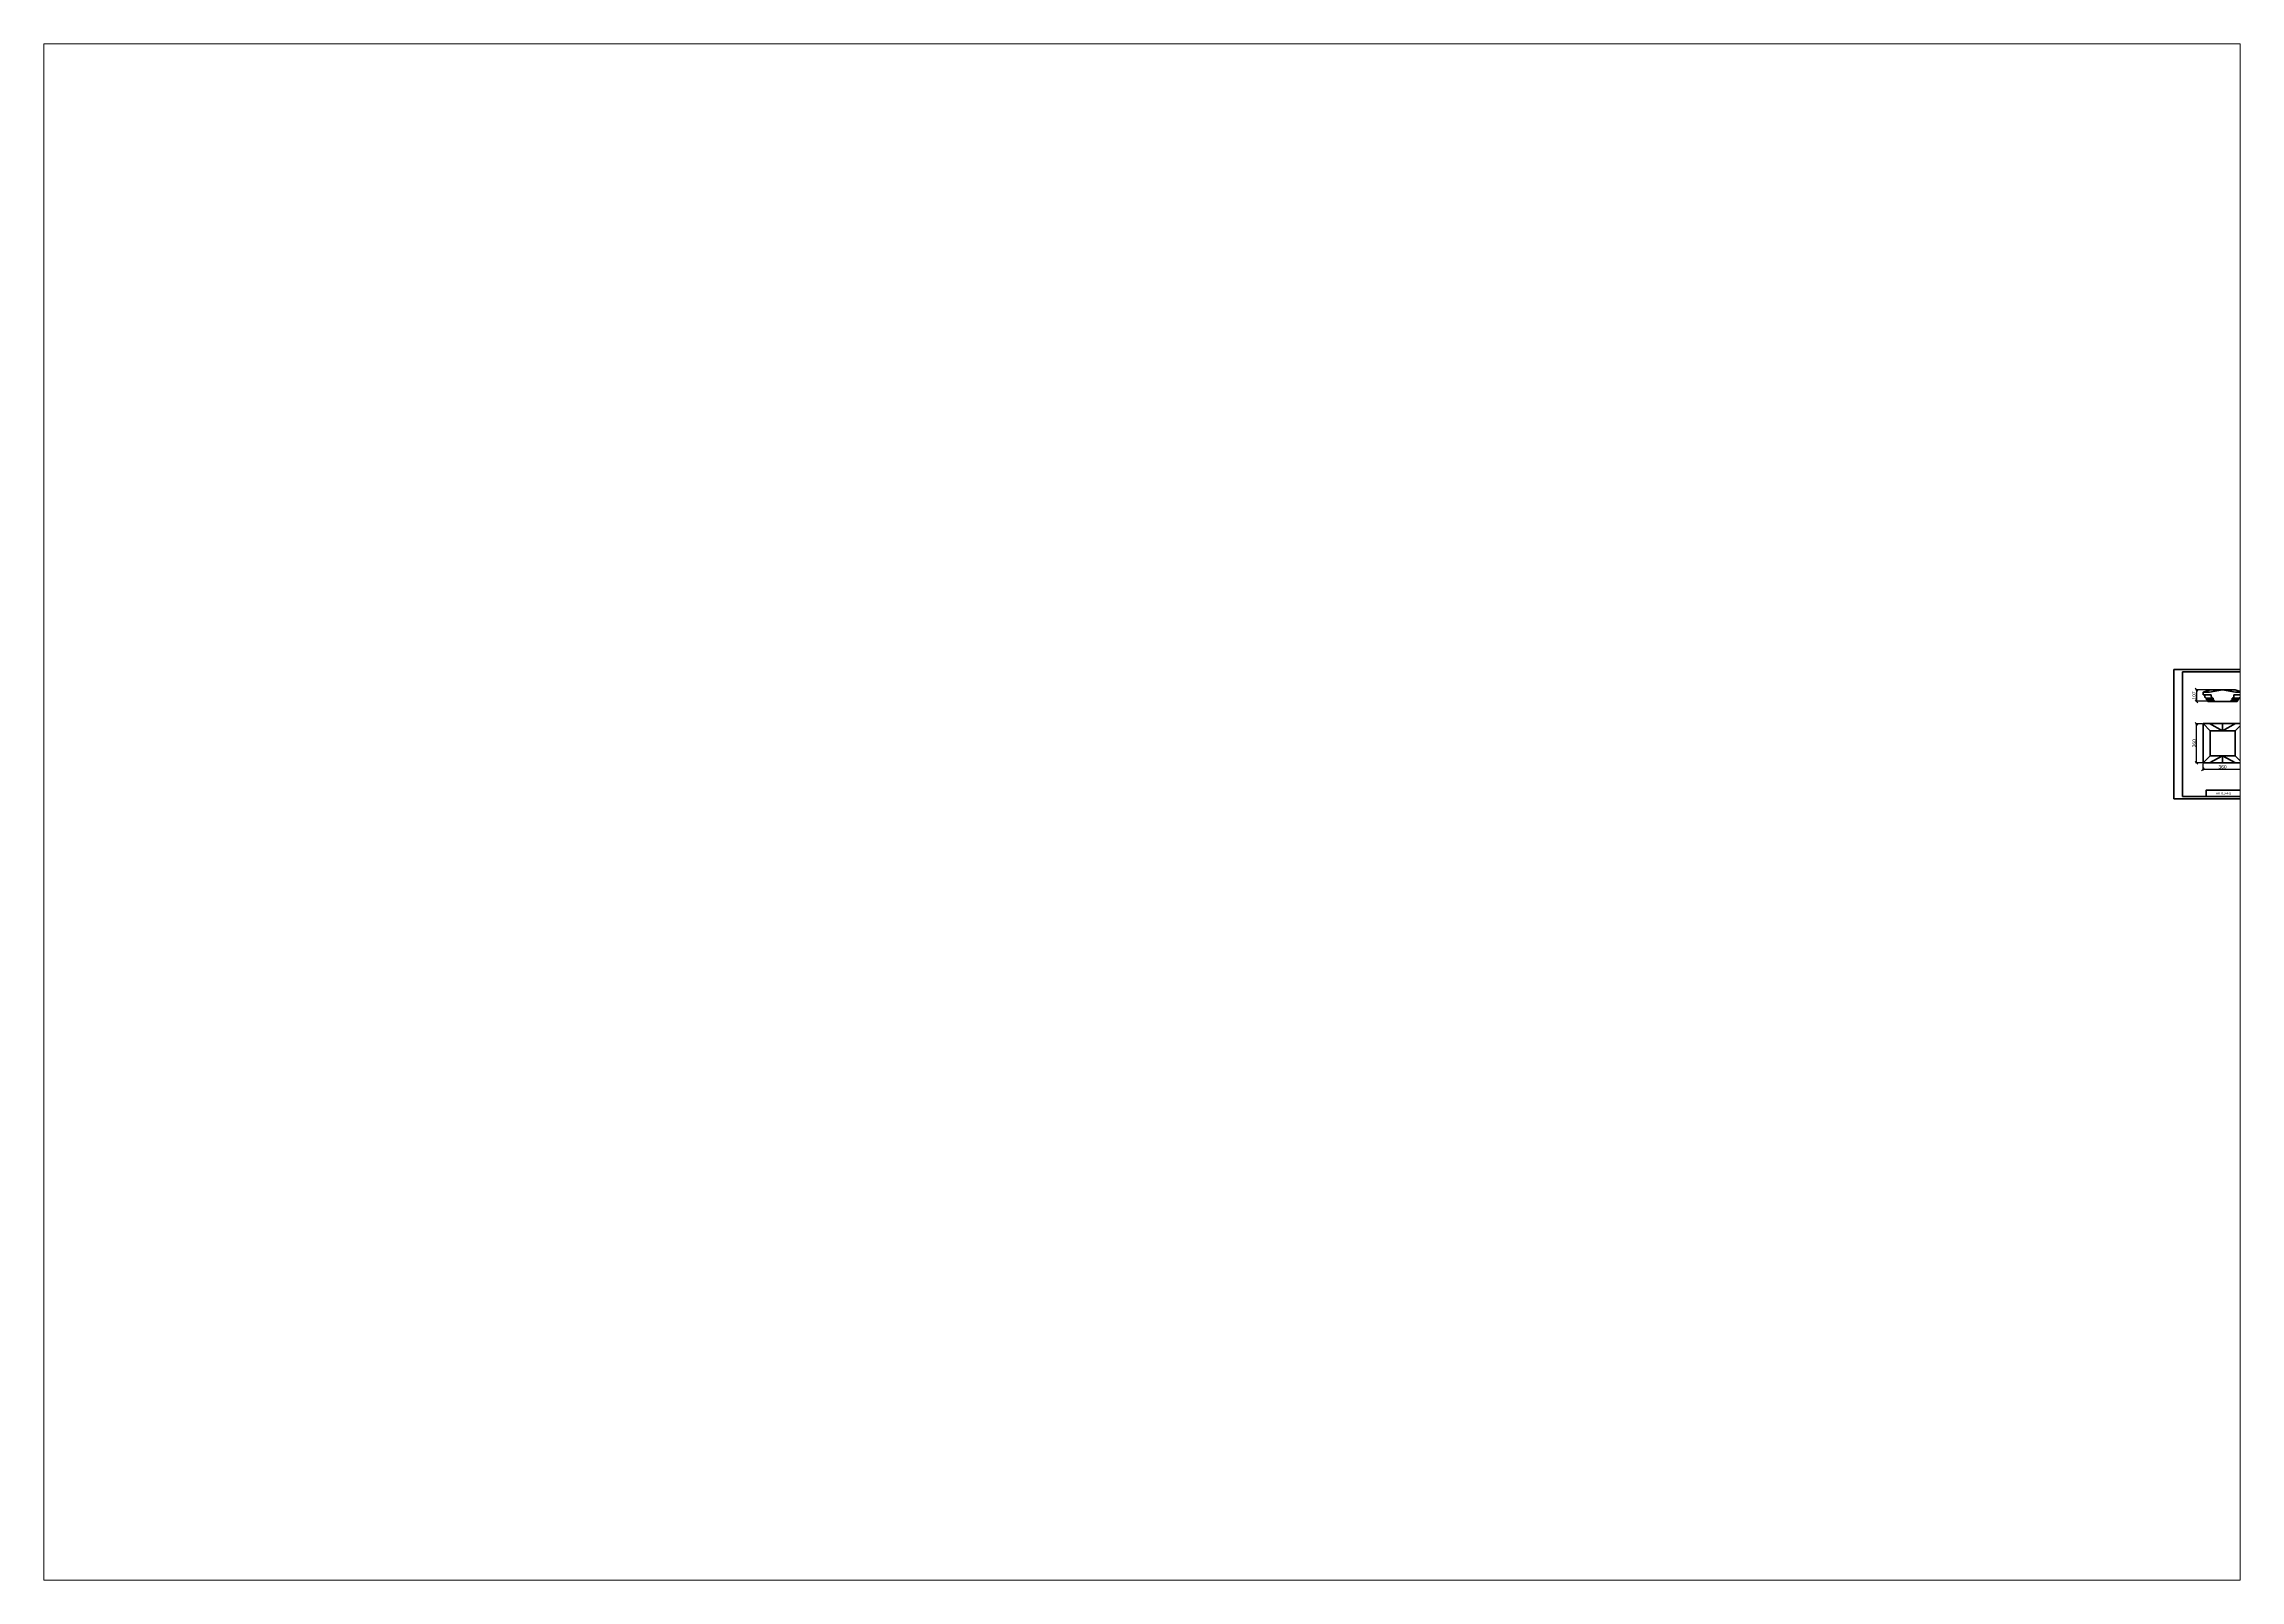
# Paper-space layout 'Лист1' of a CAD drawing. Header units: millimetres. Extents: x 29 to 257, y 20 to 180.
# The model-space entities are those that its viewports show. They can reach past a viewport. Long polylines and large blocks are cut down to what shows.
import ezdxf

# ---------------------------------------------------------------- set-up
doc = ezdxf.new("R2010")
doc.units = ezdxf.units.MM
doc.layers.get('0').update_dxf_attribs({"lineweight": 35})
doc.layers.add('архио', color=252, linetype='Continuous', lineweight=40)
doc.layers.add('Размеры', color=5, linetype='Continuous', lineweight=9)
doc.styles.add('H100', font='ARIAL.TTF', dxfattribs={"height": 100})
doc.styles.add('Размер', font='ARIAL.TTF', dxfattribs={"width": 0.8})
doc.dimstyles.new('M 1-1_h36_(M 1-10)', dxfattribs={"dimtxt": 32, "dimasz": 25, "dimexe": 10, "dimexo": 5, "dimgap": 5, "dimtad": 1, "dimdec": 0, "dimtxsty": 'Размер', "dimblk": 'OBLIQUE', "dimcen": 2.5, "dimadec": 0, "dimazin": 0, "dimtfac": 1, "dimtdec": 0, "dimtmove": 0, "dimatfit": 3, "dimfxl": 0, "dimarcsym": 0})

# ---------------------------------------------------------------- blocks, each defined once
blk = doc.blocks.new('Logo')
h = blk.add_hatch(color=256)
edge = h.paths.add_edge_path()
edge.add_arc((-11.8, 10), 14.1, 347.7022, 349.8286, ccw=False)
edge.add_arc((8.6, 5.4), 6.8, 166.5465, 175.6657)
edge.add_arc((4, 6.1), 2.16, 184.8885, 231.8186)
edge.add_arc((5.1, 7.5), 3.93, 232.882, 245.4855)
edge.add_arc((9.2, 16.4), 13.7, 245.2577, 249.0679)
edge.add_arc((-0.2, -8.1), 12.5, 64.5367, 69.2139, ccw=False)
edge.add_arc((3.6, -0.1), 3.64, 49.4282, 64.7759, ccw=False)
edge.add_arc((6.1, 2.7), 0.0941, 200.3248, 218.0088)
edge.add_arc((6.2, 2.7), 0.178, 217.6976, 228.5452)
edge.add_arc((6.3, 2.9), 0.394, 228.852, 241.6192)
edge.add_arc((6.5, 3.2), 0.803, 239.1243, 255.0492)
edge.add_arc((6.6, 3.5), 1.07, 255.4649, 271.3492)
edge.add_arc((6.6, 2.9), 0.476, 270.0813, 305.3132)
edge.add_arc((9.3, -0.5), 3.85, 119.1572, 128.5241, ccw=False)
edge.add_arc((9.6, -1.1), 4.55, 115.0831, 118.3468, ccw=False)
edge.add_arc((8.5, 1.1), 2.04, 111.5636, 114.5511, ccw=False)
edge.add_arc((4, 12.2), 9.94, 292.0414, 292.1671)
edge.add_arc((1.6, 18.3), 16.5, 292.0497, 292.3291)
edge.add_arc((7.5, 3.8), 0.755, 293.1803, 294.5819)
edge.add_arc((37.3, -83.1), 91.1, 108.8014, 108.8781, ccw=False)
edge.add_arc((3.2, 17.7), 15.3, 288.1832, 292.5)
edge.add_arc((7.3, 7.8), 4.66, 291.795, 305.9891)
edge.add_arc((8.3, 6.2), 2.73, 309.2804, 326.7137)
edge.add_arc((10.3, 0.8), 3.88, 85.3612, 91.0157)
edge.add_arc((10.1, 7.5), 2.85, 261.1562, 271.9791, ccw=False)
edge.add_arc((8.7, 5.5), 1.27, 310.6512, 324.2542, ccw=False)
edge.add_arc((12.8, 0.7), 5.05, 131.3743, 132.6076)
edge.add_arc((7.4, 6.7), 3.07, 293.7487, 311.6391, ccw=False)
edge.add_arc((4.6, 13), 9.93, 288.2602, 293.8876, ccw=False)
edge.add_arc((13.7, -13.8), 18.4, 108.9431, 110.4472)
edge.add_arc((9, -1.1), 4.88, 111.4003, 124.5173)
edge.add_arc((3.9, -0.1), 3.84, 51.0951, 65.069)
edge.add_arc((-0.1, -8.5), 13.1, 64.853, 69.1295)
edge.add_arc((9.5, 16.6), 13.7, 245.2449, 249.0549, ccw=False)
edge.add_arc((5.4, 7.7), 3.93, 232.8703, 245.4725, ccw=False)
edge.add_arc((4.3, 6.3), 2.16, 184.8873, 231.807, ccw=False)
edge.add_arc((12.2, 5.3), 10.1, 167.8655, 175.8766, ccw=False)
edge.add_arc((-4.1, 9), 6.61, 346.8094, 381.3427)
edge.add_arc((2.3, 11.5), 0.266, 137.0811, 205.3253, ccw=False)
edge.add_arc((0.4, 13.4), 2.51, 315.2841, 317.5423)
edge.add_arc((2444.6, -2201.5), 3296, 137.8093, 137.8173, ccw=False)
edge.add_arc((-1967.7, 1798), 2659.2, 317.8086, 317.8208)
edge.add_line((2.9, 12.5), (9.3, 12.5))
edge.add_line((9.3, 12.5), (9.4, 12.5))
edge.add_arc((-4.6, -1.2), 19.6, 43.3547, 44.5206, ccw=False)
edge.add_arc((23.8, 25.6), 19.6, 223.3547, 224.5206)
edge.add_line((9.9, 11.9), (10.7, 11.9))
edge.add_arc((16.1, 17.2), 7.51, 223.1115, 224.549, ccw=False)
edge.add_arc((26.7, 27), 21.9, 221.5384, 222.9046, ccw=False)
edge.add_arc((-88.2, -75.5), 132, 41.7639, 41.7939)
edge.add_arc((10.1, 12.4), 0.18, 42.6921, 55.2568)
edge.add_arc((9.1, 11.6), 1.44, 41.8372, 46.6305)
edge.add_arc((9.8, 12.3), 0.393, 45.2899, 58.8221)
edge.add_arc((10, 12.6), 0.0969, 59.4875, 81.8704)
edge.add_arc((9.9, 8.5), 4.22, 88.5639, 91.4075)
edge.add_line((9.8, 12.7), (6.7, 12.7))
edge.add_line((6.7, 12.7), (3.3, 12.7))
edge.add_arc((3.3, 11.7), 0.948, 95.2045, 110.3432)
edge.add_arc((71.3, -49.2), 92.1, 137.7713, 137.8209, ccw=False)
edge.add_line((3.1, 12.7), (2.9, 12.6))
edge.add_arc((-630.2, 1109.7), 1266.6, 299.9822, 299.9922, ccw=False)
edge.add_line((2.7, 12.5), (2.8, 12.5))
edge.add_arc((3.8, 11), 1.86, 124.9431, 137.7403)
edge.add_arc((7.1, 8), 6.31, 137.5616, 141.4899)
edge.add_arc((-1.4, 14.7), 4.53, 315.6563, 321.9572, ccw=False)
edge.add_arc((2.4, 11), 0.766, 132.7113, 141.1615)
edge.add_arc((1.9, 11.3), 0.174, 141.5666, 171.2739)
edge.add_arc((2, 11.3), 0.251, 175.46, 201.2759)
edge.add_arc((3.7, 12), 2.02, 200.5433, 204.461)
edge.add_arc((-3.5, 8.9), 5.79, 16.9043, 22.5186, ccw=False)
edge.add_arc((-4.5, 8.8), 6.71, -11.1305, 15.7687, ccw=False)
h = blk.add_hatch(color=256)
h.paths.add_polyline_path([(3.8, 9.9, -0.074124), (3.8, 9.9, 0.028962), (5.3, 9.7), (5.3, 9.7), (5.2, 10), (5.1, 10), (4.9, 10), (4.6, 10.1), (4.5, 10.2), (4.5, 10.7), (4.4, 10.9), (4.4, 11), (4.4, 11.1), (4.5, 11.1), (4.6, 10.7), (4.6, 10.3), (4.7, 10.2), (4.8, 10.2), (5.1, 10.1), (5.2, 10.1), (5.2, 10.2), (5.2, 10.3), (5.2, 10.3), (5.1, 10.3), (5, 10.4), (5, 10.5), (5, 10.5), (5.2, 10.5), (5.4, 10.5), (5.5, 10.5), (5.6, 10.6), (5.6, 10.8), (5.5, 11.1), (5.5, 11.2), (5.6, 11.2), (5.8, 11.3), (6.2, 11.3), (6.6, 11.2), (7.2, 11.2), (7.2, 11), (7.3, 10.8), (7.2, 10.5), (7.7, 10.5), (7.7, 10.5), (7.8, 10.6), (7.8, 10.8), (7.7, 11.1), (7.8, 11.2), (7.8, 11.2), (8, 11.3), (8.4, 11.3), (8.8, 11.2), (9.4, 11.2), (9.5, 11), (9.5, 10.8), (9.4, 10.3), (9.4, 10.2, -0.040883), (9.4, 10.1), (9.4, 10), (9.3, 9.7), (9.3, 9.3), (9.3, 9.2, -0.327709), (9.3, 9.1, -0.098794), (9.3, 9.1, -0.061229), (9.3, 9.1), (9.3, 8.9), (9.3, 8.8), (9.3, 8.7), (9.2, 8.7), (9.2, 8.6), (9, 8.6), (8.8, 8.6), (8.9, 8.5, -0.000169), (8.9, 7.5, -0.000336), (8.9, 6.9, -0.00067), (8.9, 6.6, -0.001326), (8.9, 6.6, -0.0026), (8.9, 6.6), (8.9, 6.6), (8.9, 5.8, 0.000227), (9, 5.5, -0.000531), (9, 5.4), (8.8, 5), (8.7, 5, -0.155779), (5.4, 4.5, -0.068645), (4.8, 4.7, -0.059092), (4.7, 4.8), (4.6, 4.9), (4.6, 5), (4.7, 5), (5.6, 5), (5.6, 6.1, -0.036867), (4.9, 6.3, -0.045573), (4.8, 6.3, -0.072028), (4.8, 6.3, -0.227731), (4.8, 6.4, -0.090302), (4.8, 6.4, -0.058066), (4.8, 6.4, -0.06748), (4.9, 6.5, -0.080075), (5, 6.6, -0.049629), (5.1, 6.6, -0.09146), (5.2, 6.6, 0.048779), (6.1, 6.4), (6.2, 7.2, -0.042806), (4.6, 7.4, -0.044253), (4.6, 7.4, -0.073811), (4.6, 7.4, -0.251992), (4.5, 7.5, -0.093195), (4.5, 7.5, -0.065637), (4.6, 7.5, -0.058615), (4.6, 7.6, -0.071668), (4.8, 7.7, -0.044358), (4.9, 7.7, -0.084534), (5, 7.7, 0.014405), (5.4, 7.6), (5.4, 8.1), (5.4, 8.2), (5.1, 8.2), (4.8, 8.3), (4.7, 8.4), (4.7, 8.4), (4.6, 8.5), (4.5, 8.5), (4.4, 8.6), (4.5, 8.6), (4.5, 8.7), (4.6, 8.6), (4.7, 8.6), (4.8, 8.6), (5.7, 8.4), (7.1, 8.4), (8.4, 8.5), (8.5, 8.6), (8.5, 8.6), (8.6, 8.7), (8.7, 8.7), (8.9, 8.8), (9.1, 8.9), (9.1, 9, -0.044716), (5.8, 8.8), (5.8, 8.7), (5.5, 8.7), (5.3, 8.8, -0.025947), (3.9, 8.9), (3.9, 8.9), (3.8, 8.8), (3.8, 8.7), (3.6, 8.7), (3.6, 8.7), (3.6, 8.8), (3.5, 9.3), (3.5, 9.8), (3.5, 10.7), (3.5, 10.9), (3.4, 11), (3.4, 11.2), (3.5, 11.3), (3.5, 11.3), (3.5, 11.4), (3.5, 11.4), (4.8, 11.4), (4.9, 11.4), (4.9, 11.3), (4.8, 11.3), (4.8, 11.2), (3.6, 11.2), (3.6, 11), (3.7, 10.7), (3.7, 10.3)])
h.paths.add_polyline_path([(6.9, 8.9), (6.9, 9), (6.9, 9.1), (6.9, 9.2), (6.9, 9.4), (6.9, 9.5), (6.8, 9.5, 0.02601), (8.8, 9.7), (9, 9.7), (9.1, 9.8), (9.1, 9.8), (9.2, 9.8), (9.2, 9.8), (9.1, 9.4), (9.1, 9.2, -0.029458)], flags=16)
h.paths.add_polyline_path([(8.5, 8.3), (8.5, 8.3), (8.5, 7.8), (8.5, 7.8, -0.036386), (7.6, 7.6), (7.6, 8.1), (7.8, 8.1)], flags=16)
h.paths.add_polyline_path([(8.6, 9.8), (8.5, 9.9), (8.4, 9.9), (8.3, 9.9), (8.3, 10.2), (8.3, 11), (8.1, 11), (8.2, 10.4), (8.2, 10.3), (8.2, 10.2), (8.3, 9.9), (8.3, 9.8), (8.4, 9.8, -0.00954), (7.6, 9.7), (7.6, 9.7), (7.7, 9.8), (7.7, 9.9), (7.6, 10), (7.9, 10), (8, 10.1), (7.5, 10.1), (7.5, 10.1), (7.5, 10.1), (7.5, 10.1), (7.3, 10.1), (7.3, 10.1), (7.2, 10.1), (7.2, 10), (7.4, 10), (7.5, 10), (7.5, 10), (7.6, 9.8), (7.6, 9.7, -0.010797), (6.8, 9.7), (6.7, 9.7), (6.5, 9.8), (6.4, 9.8), (6.4, 10.1), (6.4, 10.4), (6.2, 10.4), (6.2, 10.3), (6.2, 10.2), (6.3, 10), (6.3, 9.7), (6.4, 9.7), (6.4, 9.7, -0.012603), (5.6, 9.7), (5.5, 9.7), (5.4, 9.8), (5.3, 9.8), (5.3, 10), (5.4, 10), (5.5, 10), (5.7, 10.1), (5.4, 10.1), (5.3, 10.1), (5.3, 10.1), (5.3, 10.3), (5.5, 10.3), (5.5, 10.3), (5.6, 10.4), (5.7, 10.5), (5.7, 10.5), (5.7, 10.6), (5.7, 10.7), (5.7, 11), (5.7, 11.1), (6.4, 11.1), (7, 11.1), (7.1, 11), (7.1, 10.9), (7.1, 10.7), (7.1, 10.4), (7.1, 10.2), (7.2, 10.3), (7.2, 10.3), (7.7, 10.3), (7.8, 10.3), (7.9, 10.4), (7.9, 10.5), (7.9, 10.5), (7.9, 10.6), (7.9, 10.7), (7.9, 11), (7.9, 11.1), (8.6, 11.1), (9.2, 11.1), (9.3, 11), (9.3, 10.9), (9.3, 10.7), (9.3, 10.5), (9.3, 10.5), (9.2, 9.9, -0.007297)], flags=16)
h.paths.add_polyline_path([(8.5, 7.5), (8.5, 6.6, -0.009977), (8.2, 6.5), (8.2, 7.4, 0.010834)], flags=16)
h.paths.add_polyline_path([(7.9, 7.4), (7.9, 6.5), (7.9, 6.5, -0.062015), (6.3, 6.4), (6.3, 7.2, 0.051735)], flags=16)
h.paths.add_polyline_path([(7.4, 8.2), (7.3, 7.6, -0.056424), (5.6, 7.6), (5.6, 8.1), (5.8, 8.1), (6.5, 8.2), (7.1, 8.2)], flags=16)
h.paths.add_polyline_path([(6.9, 8.9, -0.030639), (5, 8.9), (4.9, 9), (4.8, 9), (4.8, 9.3), (4.8, 9.6, 0.031686), (6.7, 9.5), (6.7, 9.5), (6.8, 9.3), (6.8, 9.1)], flags=16)
h.paths.add_polyline_path([(8.5, 6.3), (8.5, 6.1, 0.005048), (8.5, 5.7, 0.006907), (8.5, 5.5, -0.00011), (8.6, 5.3, -0.000702), (8.5, 5.3, 0.000511), (8.4, 5.3, 0.001188), (8.4, 5.3), (8.4, 5.2), (8.4, 5.2, -0.001047), (8.4, 5.2, -0.00051), (8.3, 5.2, -0.000222), (8.1, 5.2), (8, 5.1, 0.00004), (7.9, 5.1, 0.000208), (7.9, 5.1, 0.000359), (7.9, 5.1), (7.8, 5.1, -0.000296), (7.8, 5.1, -0.000097), (7.8, 5.1, 0.000588), (7.4, 5), (7.4, 6.1, 0.03222)], flags=16)
h.paths.add_polyline_path([(7.2, 6.1), (7.2, 5), (6.6, 4.9), (6.6, 4.9, 0.000105), (6.6, 4.9, 0.000092), (6.5, 4.9, 0.000114), (6.4, 4.9, 0.0003), (5.8, 5), (5.8, 6.1, 0.05073)], flags=16)
h.paths.add_polyline_path([(4.7, 9, -0.017018), (3.8, 9.1), (3.8, 9.2), (3.8, 9.6), (3.8, 9.7, 0.015445), (4.6, 9.6), (4.6, 9.6), (4.6, 9.5), (4.7, 9.3)], flags=16)
for points in [[(4, 8.5), (4, 8.6), (4.1, 8.6), (4.1, 8.6), (4, 8.7), (3.9, 8.7), (3.8, 8.7), (3.8, 8.6), (3.9, 8.5)], [(4.2, 8), (4.2, 7.7), (4.3, 7.5), (4.2, 6.9), (4.2, 6.3), (4.2, 5.8), (4.3, 5.7), (4.4, 5.7), (4.4, 5.6), (4.5, 5.7), (4.5, 5.8), (4.5, 5.9), (4.4, 6.1), (4.4, 6.5), (4.4, 6.8), (4.4, 7.2), (4.4, 8), (4.4, 8.2), (4.3, 8.4), (4.2, 8.5), (4.1, 8.5), (4.1, 8.4), (4.1, 8.2)], [(5, 11.1), (5, 11.2), (4.9, 11.3), (4.8, 11.2), (4.8, 11.1), (4.9, 11), (4.9, 10.7), (5, 10.5), (5, 10.6), (5, 10.8), (5, 10.9)]]:
    blk.add_hatch(color=256).paths.add_polyline_path(points)
h = blk.add_hatch(color=256)
edge = h.paths.add_edge_path()
edge.add_arc((23.7, 3.3), 14.3, 164.3255, 166.982)
edge.add_arc((10.4, 6.4), 0.709, 173.0989, 176.879)
edge.add_arc((8.4, 6.5), 1.3, 351.0561, 356.7048, ccw=False)
edge.add_arc((9.3, 6.4), 0.43, 342.1478, 350.7922, ccw=False)
edge.add_arc((9.5, 6.3), 0.162, 323.8885, 343.2174, ccw=False)
edge.add_arc((9.3, -2.4), 8.64, 85.621, 87.5888, ccw=False)
edge.add_arc((10.6, 15), 8.78, 265.6209, 267.6575)
edge.add_arc((10.2, 5.3), 0.891, 84.1924, 89.19, ccw=False)
edge.add_arc((10.4, 7), 0.839, 264.2342, 268.2788)
edge.add_arc((10.4, 6.4), 0.198, 267.7626, 282.7592)
edge.add_arc((10.4, 6.3), 0.101, 285.8618, 343.1346)
edge.add_arc((15.8, 4.4), 5.66, 158.4024, 160.3085, ccw=False)
edge.add_arc((2, 9.8), 9.27, 338.5099, 340.7378)
edge.add_arc((8.6, 7.5), 2.19, 340.7369, 344.8828)
edge.add_arc((10.3, 7), 0.425, 342.8244, 357.4155)
edge.add_line((10.8, 7), (11.3, 7))
edge.add_arc((11.1, -0.2), 7.24, 86.2087, 88.8693, ccw=False)
edge.add_line((11.6, 7), (11.9, 7))
edge.add_arc((12.2, 7), 0.381, 180.9513, 235.3303)
edge.add_arc((13.8, 6.9), 1.83, 186.504, 193.3705)
edge.add_arc((8.1, 5.6), 4.1, 7.7748, 12.2079, ccw=False)
edge.add_line((12.1, 6.2), (13, 6.2))
edge.add_line((13, 6.2), (13.1, 6.1))
edge.add_arc((13.3, 6.4), 0.353, 168.2377, 232.0862, ccw=False)
edge.add_arc((11.6, 6), 1.46, 20.1473, 26.8677)
edge.add_arc((16.2, 8.2), 3.65, 202.7917, 205.6264, ccw=False)
edge.add_arc((13.6, 7.1), 0.824, 192.1561, 203.6289, ccw=False)
edge.add_arc((3.8, 5.1), 9.12, 11.7417, 17.5914)
edge.add_arc((14.8, 8.5), 2.35, 187.4945, 196.0474, ccw=False)
edge.add_arc((8.9, 7.7), 3.62, 8.2372, 15.2092)
edge.add_arc((11.3, 8.3), 1.15, 15.8643, 26.1727)
edge.add_arc((11.8, 8.6), 0.598, 25.9465, 44.0397)
edge.add_arc((12.4, 9.1), 0.202, 177.2715, 198.9584, ccw=False)
edge.add_arc((12.9, 9.1), 0.778, 170.44, 179.1723, ccw=False)
edge.add_arc((11.2, 9), 1.03, 8.4532, 19.8728)
edge.add_arc((13.9, 10), 1.9, 189.0512, 198.8497, ccw=False)
edge.add_arc((11.2, 9.5), 0.911, 11.0893, 35.508)
edge.add_arc((12.7, 10.6), 0.985, 184.7611, 214.4209, ccw=False)
edge.add_line((11.7, 10.5), (11.5, 10.5))
edge.add_arc((11.5, 10.5), 0.0167, 324.0231, 359.1813, ccw=False)
edge.add_arc((11.4, 10.5), 0.0311, 299.2754, 322.8098, ccw=False)
edge.add_arc((11.4, 10.6), 0.111, 277.3217, 298.1854, ccw=False)
edge.add_arc((11.4, 10.9), 0.413, 270.3314, 279.2213, ccw=False)
edge.add_arc((11.4, 10.6), 0.0934, 247.6126, 269.3808, ccw=False)
edge.add_arc((11, 9.6), 0.945, 68.8097, 72.9449)
edge.add_arc((11.2, 10.3), 0.255, 71.3562, 87.8509)
edge.add_arc((11.2, 15.9), 5.37, 267.6556, 269.4413, ccw=False)
edge.add_arc((10.9, 7), 3.58, 87.5713, 89.3528)
edge.add_arc((10.6, 10.5), 0.262, 333.8137, 358.1723, ccw=False)
edge.add_arc((10.3, 10.7), 0.665, 321.4744, 334.579, ccw=False)
edge.add_arc((12.7, 9.6), 2.01, 158.9878, 175.9445)
edge.add_arc((9.9, 9.8), 0.776, 343.9477, 352.014, ccw=False)
edge.add_arc((11.5, 9.4), 0.93, 164.4271, 165.8357)
edge.add_arc((14.2, 8.4), 3.74, 161.1203, 164.8237)
edge.add_arc((-5.7, 14.1), 17, 341.453, 343.8942, ccw=False)
edge.add_arc((7.3, 9.7), 3.26, 336.2712, 341.757, ccw=False)
edge.add_arc((9.6, 8.7), 0.676, 327.7717, 336.5608, ccw=False)
edge.add_arc((10, 8.4), 0.178, 316.4383, 327.5834, ccw=False)
edge.add_arc((10.1, 8.3), 0.0705, 305.2255, 315.6384, ccw=False)
edge.add_arc((10.1, 8.3), 0.0341, 287.8549, 305.0387, ccw=False)
edge.add_arc((9.4, 8.2), 0.747, -11.4676, 5.407, ccw=False)
edge.add_arc((8.8, 8.3), 1.39, 337.321, 348.8626, ccw=False)
edge.add_arc((12, 7.2), 2.02, 162.3045, 168.095)
edge.add_arc((5.6, 8.6), 4.57, 343.592, 347.0724, ccw=False)
edge.add_arc((9.2, 7.5), 0.727, 335.6944, 343.9778, ccw=False)
edge.add_arc((9.8, 7.3), 0.16, 323.431, 335.8623, ccw=False)
edge.add_arc((9.8, 7.2), 0.0521, 309.2515, 322.7896, ccw=False)
edge.add_arc((9.9, 7.2), 0.0216, 284.5428, 309.486, ccw=False)
edge = h.paths.add_edge_path(flags=16)
edge.add_arc((12, 8.5), 0.853, 165.6872, 181.5126, ccw=False)
edge.add_arc((13.3, 8.2), 2.15, 159.2446, 165.1679, ccw=False)
edge.add_arc((7.2, 10.4), 4.33, 339.9673, 341.356)
edge.add_arc((11, 9.2), 0.365, 334.2873, 353.6347)
edge.add_arc((10.6, 9.2), 0.712, 353.6644, 364.9018)
edge.add_arc((11.1, 9.1), 0.297, 21.2349, 44.3233, ccw=False)
edge.add_arc((9.2, 8.8), 2.27, 3.6201, 11.2314, ccw=False)
edge.add_arc((14.3, 9.1), 2.87, 184.5236, 188.843)
edge.add_arc((10.4, 8), 1.21, 26.8677, 32.8113, ccw=False)
edge.add_arc((11.2, 8.4), 0.316, 14.053, 29.0924, ccw=False)
edge.add_arc((9.4, 7.8), 2.26, 2.352, 19.5589, ccw=False)
edge.add_arc((11.3, 7.8), 0.332, -11.4217, 2.5629, ccw=False)
edge.add_arc((11.6, 7.8), 0.0742, 336.9856, 346.5255, ccw=False)
edge.add_arc((11.6, 7.8), 0.0353, 321.4527, 337.2632, ccw=False)
edge.add_arc((11.6, 7.8), 0.0178, 271.1771, 321.4232, ccw=False)
edge.add_line((11.6, 7.7), (11, 7.7))
edge.add_line((11, 7.7), (11, 7.8))
edge.add_line((11, 7.8), (11, 7.8))
edge.add_arc((12.5, 7.8), 1.53, 164.4028, 179.8314, ccw=False)
edge.add_arc((11.9, 8), 0.958, 154.5395, 165.2208, ccw=False)
edge.add_arc((11.5, 8.2), 0.45, 145.0997, 154.2796, ccw=False)
edge.add_arc((11.3, 8.3), 0.212, 129.8078, 145.5829, ccw=False)
h = blk.add_hatch(color=256)
edge = h.paths.add_edge_path()
edge.add_arc((12.2, 7.5), 0.944, 349.88, 357.2151, ccw=False)
edge.add_arc((18.1, 6.7), 5.04, 172.3563, 173.5142)
edge.add_arc((13.8, 7.1), 0.663, 173.3207, 176.3743)
edge.add_arc((13.2, 7.2), 0.111, 176.1115, 181.587)
edge.add_line((13.1, 7.2), (13.1, 7.2))
edge.add_arc((13.6, 7.2), 0.514, 179.594, 200.3604)
edge.add_arc((12.9, 6.9), 0.242, 19.4931, 21.1924, ccw=False)
edge.add_line((13.2, 7), (13.2, 7))
edge.add_arc((12.5, 7), 0.659, -6.2311, 1.0814, ccw=False)
edge.add_arc((10.5, 7.1), 2.68, 350.9923, 354.662, ccw=False)
edge.add_arc((14.7, 6.5), 1.58, 171.4768, 180.2913)
edge.add_arc((14.3, 6.5), 1.13, 179.7317, 183.1996)
edge.add_arc((13.3, 6.4), 0.154, 182.9109, 189.938)
edge.add_arc((13.2, 6.4), 0.0352, 190.0303, 199.4765)
edge.add_line((13.1, 6.4), (13.1, 6.4))
edge.add_line((13.1, 6.4), (13.2, 6.4))
edge.add_line((13.2, 6.4), (14, 6.3))
edge.add_arc((15, 6.6), 1.09, 166.4598, 195.3454, ccw=False)
edge.add_arc((-3.4, 11.1), 17.9, 346.4197, 346.5371)
edge.add_line((14, 6.9), (14, 7.2))
edge.add_arc((14, 7.2), 0.017, 310.3045, 332.0409, ccw=False)
edge.add_arc((13.9, 7.2), 0.032, 296.1339, 310.3205, ccw=False)
edge.add_arc((13.9, 7.2), 0.0829, 280.3176, 295.3616, ccw=False)
edge.add_arc((13.9, 7.5), 0.337, 268.5249, 280.2796, ccw=False)
edge.add_line((13.9, 7.1), (13.9, 7.7))
edge.add_arc((13.9, 7.8), 0.0596, 262.3884, 301.158)
edge.add_arc((13.9, 7.8), 0.0883, 304.1538, 334.3392)
edge.add_arc((13.7, 7.9), 0.235, 333.5279, 349.4189)
edge.add_arc((13.4, 8), 0.582, 348.7524, 357.5264)
edge.add_arc((13.3, 8), 0.647, 357.3529, 365.0741)
edge.add_arc((15.2, 8.1), 1.28, 175.4972, 184.326, ccw=False)
edge.add_arc((14.4, 8.2), 0.384, 145.795, 176.7612, ccw=False)
edge.add_arc((13.6, 8.5), 0.486, 351.4934, 362.2352)
edge.add_arc((14.5, 8.5), 0.432, 135.4805, 178.9559, ccw=False)
edge.add_arc((14.7, 8.4), 0.646, 104.3957, 139.2523, ccw=False)
edge.add_arc((14.6, 8.5), 0.495, 85.7496, 105.6926, ccw=False)
edge.add_arc((14.6, 8.8), 0.219, 69.422, 80.4554, ccw=False)
edge.add_arc((14.8, 9.3), 0.345, 252.0402, 273.3427)
edge.add_arc((14.8, 9.3), 0.306, 272.8154, 278.628)
edge.add_arc((14.8, 9.1), 0.106, 277.9954, 290.0894)
edge.add_arc((14.9, 9), 0.0325, 288.7686, 315.6776)
edge.add_arc((14.9, 9), 0.0166, 318.3895, 359.8743)
edge.add_line((14.9, 9), (14.9, 9.6))
edge.add_arc((14.8, 7.9), 1.74, 87.616, 103.9841)
edge.add_arc((14.5, 9.1), 0.517, 104.1946, 155.4331)
edge.add_arc((13.3, 9.6), 0.839, 330.5723, 338.3542, ccw=False)
edge.add_arc((13.8, 9.3), 0.272, 321.7891, 330.1645, ccw=False)
edge.add_arc((13.9, 9.2), 0.121, 307.7294, 322.1202, ccw=False)
edge.add_arc((14.5, 9.2), 0.55, 185.9255, 192.038, ccw=False)
edge.add_arc((12.2, 9), 1.82, 7.0618, 12.7715)
edge.add_arc((13.3, 9.2), 0.621, 12.9789, 21.6868)
edge.add_arc((13.7, 9.4), 0.222, 20.436, 40.7283)
edge.add_arc((13.8, 9.5), 0.0788, 40.4113, 85.745)
edge.add_arc((13.8, 9.3), 0.267, 89.1589, 103.2922)
edge.add_arc((13.9, 9), 0.586, 104.6727, 116.7768)
edge.add_arc((13.4, 9.9), 0.516, 275.3947, 297.5223, ccw=False)
edge.add_arc((13.4, 9.6), 0.154, 261.7703, 274.7792, ccw=False)
edge.add_arc((13.4, 9.5), 0.0564, 223.9453, 259.681, ccw=False)
edge.add_arc((13.5, 9.6), 0.151, 216.5006, 222.482, ccw=False)
edge.add_arc((13.3, 9.4), 0.108, 38.3491, 85.4689)
edge.add_arc((13.2, 9.1), 0.36, 84.5048, 101.7044)
edge.add_arc((13.2, 9.4), 0.109, 100.3409, 116.3563)
edge.add_arc((13.2, 9.5), 0.0411, 117.188, 132.1837)
edge.add_arc((13.2, 9.5), 0.0215, 132.1749, 155.1374)
edge.add_line((13.1, 9.5), (13.1, 9.5))
edge.add_line((13.1, 9.5), (13.1, 9.5))
edge.add_arc((13.3, 9.5), 0.119, 181.302, 190.1964)
edge.add_arc((13.3, 9.5), 0.211, 191.8586, 201.1305)
edge.add_arc((12.6, 9.2), 0.522, -20.7289, 18.7597, ccw=False)
edge.add_arc((13.6, 8.9), 0.501, 158.8704, 196.041)
edge.add_arc((12, 8.4), 1.16, -8.3818, 14.9118, ccw=False)
edge.add_arc((16.1, 7.9), 2.97, 172.7083, 188.7376)
h = blk.add_hatch(color=256)
edge = h.paths.add_edge_path()
edge.add_arc((9.5, 6.8), 6.92, 1.2237, 3.5335)
edge.add_arc((15.5, 7.2), 0.882, 3.2572, 8.1577)
edge.add_arc((16.2, 7.3), 0.168, 8.0253, 15.5043)
edge.add_arc((16.3, 7.3), 0.047, 15.7548, 24.4302)
edge.add_line((16.4, 7.3), (16.4, 7.4))
edge.add_line((16.4, 7.4), (16.4, 7.6))
edge.add_line((16.4, 7.6), (16.4, 7.6))
edge.add_arc((16.2, 7.6), 0.237, 3.1713, 6.5406)
edge.add_arc((14.5, 7.4), 1.94, 6.2275, 7.7613)
edge.add_arc((3.9, 6), 12.6, 7.6219, 8.3542)
edge.add_arc((-21.2, 2.3), 38, 8.254, 8.6118)
edge.add_arc((16.8, 8), 0.413, 164.4735, 177.255, ccw=False)
edge.add_arc((18.5, 7.6), 2.18, 162.6954, 166.7668, ccw=False)
edge.add_arc((19.6, 7.3), 3.36, 156.1305, 163.039, ccw=False)
edge.add_arc((17.9, 8.1), 1.4, 142.2865, 157.9493, ccw=False)
edge.add_arc((17, 8.8), 0.325, 118.988, 142.7421, ccw=False)
edge.add_arc((16.9, 8.9), 0.162, 88.4782, 114.4095, ccw=False)
edge.add_arc((17, 8.4), 0.709, 86.357, 91.1215, ccw=False)
edge.add_arc((17, 8.9), 0.184, 69.9967, 86.8023, ccw=False)
edge.add_arc((17, 9), 0.0989, 39.2487, 69.1043, ccw=False)
edge.add_arc((17, 9), 0.135, 9.5132, 36.7811, ccw=False)
edge.add_arc((12.8, 7.9), 4.49, -2.5667, 14.0037, ccw=False)
edge.add_arc((16.9, 7.6), 0.335, -9.629, 10.2401, ccw=False)
edge.add_arc((16.4, 7.7), 0.877, 342.1825, 349.5506, ccw=False)
edge.add_arc((17.9, 7.2), 0.722, 161.3142, 177.8524)
edge.add_line((17.2, 7.3), (17.2, 7.3))
edge.add_arc((13.6, 6.5), 3.66, -0.8006, 11.9358, ccw=False)
edge.add_arc((17.2, 15.5), 9.08, 270.3175, 275.102)
edge.add_arc((18.7, 6.6), 0.718, 175.3736, 187.8763, ccw=False)
edge.add_arc((18.4, 6.6), 0.406, 156.2317, 175.1695, ccw=False)
edge.add_line((18, 6.8), (18, 7.7))
edge.add_arc((18.5, 7.9), 0.504, 181.5018, 198.8929, ccw=False)
edge.add_arc((18.5, 7.9), 0.522, 174.3172, 185.0623, ccw=False)
edge.add_arc((18.3, 7.9), 0.248, 150.7969, 170.3776, ccw=False)
edge.add_arc((17.8, 8.2), 0.3, 332.3356, 359.6219)
edge.add_line((18.1, 8.2), (18.1, 8.2))
edge.add_arc((16.6, 8), 1.5, 8.9721, 19.122)
edge.add_arc((22.9, 8.7), 4.86, 177.1779, 182.8221, ccw=False)
edge.add_arc((18, 9), 0.0528, 2.9672, 17.4428)
edge.add_arc((17.7, 8.9), 0.341, 15.101, 19.1614)
edge.add_arc((16.6, 8.5), 1.46, 19.1384, 22.3368)
edge.add_arc((11.7, 6.5), 6.8, 22.2482, 24.7599)
edge.add_arc((17.3, 9.1), 0.659, 23.8108, 90.3746)
edge.add_arc((17.2, 4.5), 5.27, 89.5976, 91.1235)
edge.add_arc((17.1, 9.2), 0.547, 90.9486, 95.1086)
edge.add_arc((17.1, 9.6), 0.129, 95.1823, 100.7897)
edge.add_arc((17.1, 9.7), 0.0313, 99.414, 114.2014)
edge.add_arc((17.1, 9.2), 0.5, 91.103, 109.5023)
edge.add_arc((16.8, 10.6), 0.87, 263.6291, 276.3709, ccw=False)
edge.add_line((16.7, 9.7), (16.5, 9.5))
edge.add_line((16.5, 9.5), (16.4, 9.5))
edge.add_arc((20.7, 9.4), 4.3, 175.8433, 179.4223, ccw=False)
edge.add_arc((12.5, 10), 3.95, 355.7938, 359.3723)
edge.add_line((16.4, 10), (16.4, 10.1))
edge.add_arc((15.8, 10.1), 0.631, 0.9197, 12.4833)
edge.add_arc((17.1, 10.4), 0.693, 171.236, 193.7105, ccw=False)
edge.add_arc((15.2, 10.7), 1.24, 348.0794, 358.8569)
edge.add_arc((16.4, 10.7), 0.044, 358.0898, 373.3537)
edge.add_arc((16.4, 10.7), 0.0182, 14.1608, 39.0669)
edge.add_arc((16.4, 10.7), 0.014, 40.9515, 68.9819)
edge.add_arc((16.4, 10.7), 0.0213, 70.0904, 89.9871)
edge.add_arc((16.4, 10.7), 0.0613, 91.2344, 108.7309)
edge.add_arc((16.5, 10.4), 0.328, 107.3827, 111.3416)
edge.add_arc((16.2, 11), 0.341, 287.3145, 291.3223, ccw=False)
edge.add_arc((16.3, 10.8), 0.0719, 271.9018, 288.365, ccw=False)
edge.add_arc((16.2, 11.4), 0.734, 267.7751, 276.1648, ccw=False)
edge.add_arc((16.2, 10.9), 0.253, 248.3319, 268.2519, ccw=False)
edge.add_line((16.1, 10.7), (16.1, 10.8))
edge.add_line((16.1, 10.8), (16.3, 10.8))
edge.add_arc((16.1, 10.6), 0.172, 43.9294, 79.5072)
edge.add_arc((19.1, 66.4), 55.7, 266.9009, 266.9455, ccw=False)
edge.add_arc((15.7, 4.5), 6.36, 86.4559, 89.5449)
edge.add_line((15.8, 10.8), (15.8, 10.8))
edge.add_arc((15.8, 10.6), 0.136, 90.7604, 106.7873)
edge.add_arc((15.8, 10.4), 0.357, 107.0265, 112.7234)
edge.add_arc((15.6, 10.9), 0.196, 283.9717, 293.9059, ccw=False)
edge.add_arc((15.7, 10.8), 0.0502, 266.7185, 282.7491, ccw=False)
edge.add_arc((15.7, 10.8), 0.0308, 241.5499, 265.9277, ccw=False)
edge.add_arc((15.7, 10.8), 0.0364, 216.4177, 239.8322, ccw=False)
edge.add_arc((15.7, 10.8), 0.0744, 200.7747, 216.1166, ccw=False)
edge.add_arc((15.9, 10.8), 0.261, 185.5085, 199.804, ccw=False)
edge.add_arc((15.6, 10.8), 0.0679, 35.3371, 91.5328)
edge.add_arc((16.1, 10.8), 0.547, 171.7439, 188.2561)
edge.add_arc((15.8, 10.7), 0.231, 188.2379, 197.9925)
edge.add_arc((16.8, 11), 1.28, 197.263, 199.4709)
edge.add_arc((15.1, 10.4), 0.472, -11.6487, 21.8836, ccw=False)
edge.add_arc((16.1, 10.2), 0.515, 164.8723, 192.9037)
edge.add_arc((15.1, 9.9), 0.537, -6.4147, 15.8499, ccw=False)
edge.add_arc((15.5, 9.9), 0.136, 327.1551, 353.3348, ccw=False)
edge.add_arc((15.5, 9.9), 0.0799, 288.4087, 324.8907, ccw=False)
edge.add_arc((15.3, 9.6), 0.367, -22.2226, 35.097, ccw=False)
edge.add_arc((15.9, 9.3), 0.377, 153.5317, 178.2872)
edge.add_arc((16.5, 9.3), 0.926, 182.7715, 197.982)
edge.add_arc((15.2, 8.9), 0.45, -19.2123, 15.072, ccw=False)
edge.add_arc((16.2, 8.6), 0.667, 161.359, 173.7344)
edge.add_arc((17.6, 8.5), 2, 176.0598, 182.4473)
edge.add_arc((17.6, 8.4), 2.06, 179.899, 193.4422)
edge.add_arc((15.3, 7.9), 0.354, 343.0608, 357.512, ccw=False)
edge.add_arc((15.9, 7.8), 0.31, 162.7479, 177.195)
edge.add_line((15.6, 7.8), (15.6, 6.9))
edge.add_arc((15.4, 6.8), 0.187, 9.2636, 34.1541, ccw=False)
edge.add_arc((15, 6.8), 0.591, 1.0052, 10.9698, ccw=False)
edge.add_arc((13.5, 6.7), 2.11, -5.1055, 0.8205, ccw=False)
edge.add_arc((19.6, 6.2), 3.95, 175.7021, 176.5041)
edge.add_line((15.6, 6.5), (16.4, 6.5))
edge.add_line((16.4, 6.5), (16.4, 6.6))
edge.add_arc((12.9, 6.8), 3.44, 356.7851, 363.2149)
h = blk.add_hatch(color=256)
edge = h.paths.add_edge_path()
edge.add_arc((18.7, 9.4), 1.42, 78.4142, 91.4292)
edge.add_line((18.7, 10.8), (18.6, 10.8))
edge.add_arc((20.6, 10.4), 2.06, 170.4224, 179.4157)
edge.add_line((18.5, 10.5), (18.5, 10.4))
edge.add_arc((19.4, 10.4), 0.841, 182.0998, 191.0202)
edge.add_arc((17.3, 10), 1.28, 1.482, 10.4116, ccw=False)
edge.add_arc((18.6, 10.9), 0.86, 269.9453, 286.788)
edge.add_arc((18.7, 10.5), 0.416, 285.5927, 301.1918)
edge.add_arc((18.8, 10.3), 0.172, 301.7254, 316.8885)
edge.add_arc((18.9, 10.2), 0.0887, 316.7623, 341.601)
edge.add_arc((19, 10), 0.163, 52.7212, 87.4173, ccw=False)
edge.add_arc((18.8, 9.8), 0.471, 35.9079, 53.574, ccw=False)
edge.add_line((19.2, 10.1), (19.4, 10.1))
edge.add_arc((19.4, 10.1), 0.029, 271.6408, 353.6935)
edge.add_arc((19.4, 10.1), 0.0621, 352.3425, 381.6028)
edge.add_arc((19.3, 10.1), 0.161, 23.2223, 35.4121)
edge.add_arc((19.6, 10.3), 0.248, 206.9338, 210.5068, ccw=False)
edge.add_line((19.4, 10.2), (19.4, 10.7))
edge.add_line((19.4, 10.7), (19.4, 10.8))
edge.add_line((19.4, 10.8), (19.3, 10.8))
edge.add_arc((19.3, 10.5), 0.221, 90.8455, 108.9972)
edge.add_arc((19.4, 10.2), 0.625, 109.2615, 115.5162)
edge.add_arc((19, 11), 0.367, 282.8497, 297.11, ccw=False)
edge.add_arc((19.1, 10.8), 0.105, 252.6767, 282.9069, ccw=False)
edge.add_arc((19, 10.7), 0.049, 208.2776, 250.0535, ccw=False)
edge.add_arc((19.1, 10.7), 0.0934, 177.3144, 205.236, ccw=False)
h = blk.add_hatch(color=256)
edge = h.paths.add_edge_path()
edge.add_arc((19.5, -9.1), 15.5, 92.9348, 93.2608, ccw=False)
edge.add_arc((18.1, 18.4), 12, 272.7977, 274.9668)
edge.add_arc((19.3, 4.5), 1.91, 85.5913, 94.4087, ccw=False)
edge.add_arc((18.6, 6.6), 0.83, 348.8165, 373.1915)
edge.add_arc((20.7, 7.1), 1.31, 180.7886, 192.2696, ccw=False)
edge.add_arc((19.7, 7), 0.327, 162.8387, 176.8829, ccw=False)
edge.add_arc((18.8, 7.3), 0.618, 344.2555, 354.1565)
edge.add_arc((19, 7.3), 0.414, 355.0552, 364.2312)
edge.add_arc((8.8, 6.4), 10.7, 4.5795, 5.3948)
edge.add_arc((35, 8.9), 15.6, 184.2421, 185.4182, ccw=False)
edge.add_arc((20.2, 7.8), 0.854, 179.382, 185.6363, ccw=False)
edge.add_line((19.4, 7.8), (19.4, 7.9))
edge.add_line((19.4, 7.9), (19.4, 7.8))
edge.add_arc((19.1, 7.8), 0.264, 11.7804, 15.5257, ccw=False)
edge.add_arc((18.4, 8.1), 1.06, 345.0148, 359.1182)
edge.add_line((19.4, 8.1), (19.4, 8.4))
edge.add_arc((17, 8.3), 2.44, 1.9336, 10.8082)
edge.add_arc((21.1, 9.1), 1.75, 185.0596, 190.445, ccw=False)
edge.add_arc((19.7, 9), 0.361, 167.988, 182.7178, ccw=False)
edge.add_arc((19.9, 8.9), 0.517, 144.4064, 167.8618, ccw=False)
edge.add_arc((20.5, 9.8), 1.17, 199.0201, 208.8736, ccw=False)
edge.add_arc((19.7, 9.5), 0.316, 187.3757, 198.7722, ccw=False)
edge.add_arc((19.4, 9.5), 0.0977, 164.1384, 188.8123, ccw=False)
edge.add_arc((20.2, 19.2), 9.73, 263.3972, 264.8628, ccw=False)
edge.add_arc((18.5, 4.9), 4.69, 82.5409, 88.8833)
edge.add_arc((18.2, 9.6), 0.4, 343.2597, 357.9762, ccw=False)
edge.add_arc((19.1, 9.4), 0.531, 166.7086, 196.5177)
edge.add_arc((17.6, 9), 0.967, 2.5322, 16.1948, ccw=False)
edge.add_arc((18.3, 9), 0.335, 341.7693, 359.9687, ccw=False)
edge.add_arc((18.9, 8.8), 0.331, 160.4667, 177.2687)
edge.add_line((18.6, 8.8), (18.6, 7.2))
edge.add_arc((18.7, 7.2), 0.106, 150.3563, 165.0012)
edge.add_arc((18.8, 7.1), 0.288, 164.3386, 171.7857)
edge.add_arc((19.5, 7), 0.939, 172.0519, 178.6936)
edge.add_arc((20.3, 7), 1.76, 177.9327, 186.5232)
edge.add_arc((15.9, 6.5), 2.7, 3.6478, 6.9996, ccw=False)
edge.add_arc((18.2, 6.6), 0.338, -11.615, 5.6502, ccw=False)
edge.add_arc((19.1, 6.4), 0.526, 163.975, 174.2216)
edge.add_arc((18.7, 6.4), 0.137, 175.6417, 184.2976)
edge.add_arc((18.6, 6.4), 0.0591, 183.7192, 200.3446)
edge.add_arc((18.6, 6.4), 0.0235, 200.6302, 268.646)
h = blk.add_hatch(color=256)
edge = h.paths.add_edge_path()
edge.add_arc((19.9, 6.9), 0.102, 65.0887, 89.4951, ccw=False)
edge.add_arc((19.9, 6.8), 0.151, 34.2842, 63.8673, ccw=False)
edge.add_arc((19.7, 6.7), 0.358, 12.1629, 33.8686, ccw=False)
edge.add_arc((19.1, 6.6), 1.03, -0.035, 12.8684, ccw=False)
edge.add_arc((20.3, 6.7), 0.229, 198.8095, 225.7099)
edge.add_arc((20.6, 6.9), 0.637, 224.6044, 236.6134)
edge.add_arc((21.7, 8.6), 2.57, 236.9688, 243.8491)
edge.add_arc((18.8, 2.8), 3.84, 60.6411, 63.0346, ccw=False)
edge.add_arc((20.4, 5.7), 0.591, 49.9365, 61.873, ccw=False)
edge.add_line((20.8, 6.1), (21.2, 6.1))
edge.add_line((21.2, 6.1), (21.2, 6.1))
edge.add_line((21.2, 6.1), (21.2, 6.1))
edge.add_arc((21.2, 6.1), 0.0421, 106.8717, 124.2944, ccw=False)
edge.add_arc((21.3, 5.9), 0.226, 96.4795, 107.2884, ccw=False)
edge.add_arc((21.4, 4.9), 1.28, 91.2512, 97.2135, ccw=False)
edge.add_arc((21.5, 3.8), 2.31, 86.3666, 92.8176, ccw=False)
edge.add_arc((24.6, 1.5), 5.54, 121.2467, 122.7263, ccw=False)
edge.add_arc((21, 7.6), 1.63, 299.0098, 312.1987)
edge.add_arc((21.7, 6.8), 0.512, 313.9241, 353.9367)
edge.add_arc((22.3, 6.7), 0.0868, 131.6842, 150.0519, ccw=False)
edge.add_arc((22.3, 6.7), 0.0568, 106.6917, 130.8813, ccw=False)
edge.add_arc((22.3, 6.7), 0.0682, 84.3434, 105.4521, ccw=False)
edge.add_arc((22.3, 6.6), 0.131, 70.9699, 84.276, ccw=False)
edge.add_arc((20.8, 7.7), 1.72, 328.4675, 350.2617)
edge.add_arc((23.4, 7.3), 0.891, 169.1469, 177.6119, ccw=False)
edge.add_arc((20.6, 7.8), 1.95, 350.3137, 357.4529)
edge.add_arc((22, 7.8), 0.583, 357.8511, 369.2374)
edge.add_arc((22.3, 7.8), 0.233, 8.3186, 32.4608)
edge.add_arc((24.5, 8.6), 2.02, 194.5264, 197.2046, ccw=False)
edge.add_arc((22.8, 8.1), 0.245, 182.4616, 196.4495, ccw=False)
edge.add_arc((21, 8.1), 1.55, 0.7734, 5.2172)
edge.add_arc((21, 8.1), 1.48, 4.2319, 7.5586)
edge.add_arc((22.1, 8.3), 0.372, 6.194, 16.6657)
edge.add_arc((22.6, 8.4), 0.096, 185.355, 197.5877, ccw=False)
edge.add_arc((22.7, 8.4), 0.252, 179.5627, 185.9631, ccw=False)
edge.add_arc((23.2, 8.4), 0.719, 172.9276, 179.3415, ccw=False)
edge.add_arc((21.4, 8.3), 1.14, 11.2459, 54.2191)
edge.add_arc((22.2, 9.5), 0.313, 223.7674, 237.7394, ccw=False)
edge.add_arc((22.6, 9.9), 0.847, 217.3087, 224.5042, ccw=False)
edge.add_arc((21.3, 8.5), 1.06, 54.8954, 90.6099)
edge.add_arc((21.3, 9.2), 0.301, 92.2762, 108.9329)
edge.add_arc((21.5, 8.4), 1.2, 107.3098, 113.859)
edge.add_arc((21, 9.6), 0.0969, 255.6208, 276.9147, ccw=False)
edge.add_arc((21.1, 9.8), 0.329, 248.6056, 255.3688, ccw=False)
edge.add_arc((20.9, 9.2), 0.29, 67.7163, 87.8361)
edge.add_arc((20.9, 8.9), 0.619, 91.0742, 120.2797)
edge.add_arc((21.2, 8.3), 1.33, 119.0335, 133.5536)
edge.add_arc((21.4, 8), 1.65, 132.6425, 142.9248)
edge.add_arc((20.8, 8.5), 0.807, 142.6179, 149.9757)
edge.add_arc((20.3, 8.8), 0.288, 150.0901, 157.2122)
edge.add_arc((20.1, 8.9), 0.0778, 155.6582, 173.0411)
edge.add_arc((19.5, 9.2), 0.624, 319.5976, 327.6686, ccw=False)
edge.add_arc((21.1, 7.9), 1.44, 140.6891, 148.0949)
edge.add_arc((20.1, 8.5), 0.245, 147.2478, 164.6655)
edge.add_arc((19.9, 8.6), 0.085, 166.709, 176.1502)
edge.add_arc((20.4, 8.5), 0.507, 178.1686, 181.2307)
edge.add_arc((12.8, 8.6), 7.01, 359.2045, 359.8229, ccw=False)
edge.add_arc((15.6, 8.5), 4.27, 354.4647, 359.6001, ccw=False)
edge.add_arc((18.3, 8.2), 1.55, 347.9078, 354.5971, ccw=False)
edge.add_arc((19.4, 8), 0.394, 330.5696, 350.0335, ccw=False)
edge.add_arc((25.4, 8.5), 5.72, 187.1244, 191.3136)
edge.add_arc((23, 7.9), 3.23, 190.0067, 194.5625)
edge.add_arc((20.4, 7.2), 0.56, 193.9394, 202.5755)
edge.add_arc((20, 7.1), 0.0966, 202.0095, 216.8065)
edge.add_arc((19.9, 7), 0.0238, 217.4883, 236.5846)
edge.add_arc((19.9, 7), 0.00886, 237.1448, 274.501)
edge = h.paths.add_edge_path(flags=16)
edge.add_arc((20.9, 9.9), 1.06, 274.6575, 284.3444)
edge.add_arc((21.1, 9.2), 0.364, 284.4798, 293.1661)
edge.add_arc((21.2, 9), 0.146, 293.4607, 301.0205)
edge.add_arc((21.2, 8.9), 0.0584, 300.4058, 314.0238)
edge.add_arc((21.1, 8.5), 0.359, 39.415, 70.9261, ccw=False)
edge.add_arc((20.9, 8.4), 0.675, 22.0297, 36.3094, ccw=False)
edge.add_arc((22.2, 8.9), 0.724, 202.4109, 213.5797)
edge.add_arc((21.8, 8.7), 0.302, 215.3598, 243.9485)
edge.add_arc((23.4, 8.2), 1.75, 173.6695, 186.3305)
edge.add_arc((20.8, 7.6), 0.954, 9.2647, 23.1593, ccw=False)
edge.add_line((21.7, 7.8), (21.7, 7.7))
edge.add_arc((19.9, 7.8), 1.81, 339.394, 357.6273, ccw=False)
edge.add_arc((20.4, 7.5), 1.33, 330.4765, 343.0233, ccw=False)
edge.add_arc((21.2, 7), 0.362, 314.1171, 330.6997, ccw=False)
edge.add_arc((21.4, 6.9), 0.138, 296.782, 313.2049, ccw=False)
edge.add_arc((21.4, 6.8), 0.076, 271.144, 296.4201, ccw=False)
edge.add_line((21.4, 6.7), (21, 6.7))
edge.add_arc((21, 6.8), 0.0496, 244.9017, 268.4599, ccw=False)
edge.add_arc((21, 6.8), 0.105, 231.3359, 245.0514, ccw=False)
edge.add_arc((21.1, 7), 0.283, 217.3418, 230.7192, ccw=False)
edge.add_arc((21.7, 7.4), 1, 207.6003, 217.5666, ccw=False)
edge.add_arc((22.4, 7.9), 1.88, 203.4371, 208.6377, ccw=False)
edge.add_arc((21.6, 7.5), 0.935, 200.0243, 203.7112, ccw=False)
edge.add_arc((20.9, 7.3), 0.273, 195.9361, 200.0552, ccw=False)
edge.add_arc((20.8, 7.2), 0.0877, 191.3883, 195.7714, ccw=False)
edge.add_line((20.7, 7.2), (20.7, 7.2))
edge.add_arc((11.3, 6.3), 9.4, 5.1855, 6.6845)
edge.add_arc((25.3, 8), 4.66, 181.0779, 187.4995, ccw=False)
edge.add_line((20.6, 8), (20.6, 8))
edge.add_arc((22, 8), 1.39, 157.4227, 179.7707, ccw=False)
edge.add_arc((21.4, 8.3), 0.754, 140.7656, 158.9886, ccw=False)
edge.add_arc((21.1, 8.5), 0.337, 123.4534, 140.0817, ccw=False)
edge.add_arc((21, 8.6), 0.198, 98.2978, 123.2822, ccw=False)
at = {"insert": (22.7, 10.9), "char_height": 2.5, "attachment_point": 1, "style": 'Размер'}
blk.add_mtext('{\\fArial|b0|i0|c0|p34;\\H0.4x;®}', dxfattribs=at)
blk = doc.blocks.new('A$C49AA496E')
for p, q in [((0, 0), (0, 297)), ((0, 297), (210, 297)), ((20, 5), (20, 292)), ((20, 292), (205, 292)), ((205, 292), (205, 5)), ((210, 297), (210, 0)), ((205, 5), (20, 5)), ((210, 0), (0, 0))]:
    blk.add_line(p, q)
blk = doc.blocks.new('_Oblique')
at = {"color": 0, "linetype": 'ByBlock', "lineweight": -2}
blk.add_line((-0.5, -0.5), (0.5, 0.5), dxfattribs=at)
blk = doc.blocks.new('*D13')
at = {"layer": 'Defpoints', "color": 0}
for p in [(29033, 5521), (29093, 5521), (29093, 5161)]:
    blk.add_point(p, dxfattribs=at)
at = {"layer": 'Размеры', "color": 0, "lineweight": -2}
for p, q in [((29088, 5521), (29023, 5521)), ((29033, 5161), (29033, 5521)), ((29088, 5161), (29023, 5161))]:
    blk.add_line(p, q, dxfattribs=at)
at = {"layer": 'Размеры', "color": 0, "lineweight": -2, "xscale": 25, "yscale": 25, "zscale": 25}
for p, rotation in [((29033, 5521), 90), ((29033, 5161), 270)]:
    blk.add_blockref('_Oblique', p, dxfattribs=dict(at, rotation=rotation))
at = {"layer": 'Размеры', "color": 0, "insert": (29012, 5341), "char_height": 32, "attachment_point": 5, "rotation": 90, "style": 'Размер'}
blk.add_mtext('360', dxfattribs=at)
blk = doc.blocks.new('*D14')
at = {"layer": 'Defpoints', "color": 0}
for p in [(29093, 5161), (29453, 5161), (29453, 5101)]:
    blk.add_point(p, dxfattribs=at)
at = {"layer": 'Размеры', "color": 0, "lineweight": -2}
for p, q in [((29093, 5156), (29093, 5091)), ((29093, 5101), (29453, 5101)), ((29453, 5156), (29453, 5091))]:
    blk.add_line(p, q, dxfattribs=at)
at = {"layer": 'Размеры', "color": 0, "lineweight": -2, "xscale": 25, "yscale": 25, "zscale": 25, "rotation": 180}
blk.add_blockref('_Oblique', (29093, 5101), dxfattribs=at)
at = {"layer": 'Размеры', "color": 0, "lineweight": -2, "xscale": 25, "yscale": 25, "zscale": 25}
blk.add_blockref('_Oblique', (29453, 5101), dxfattribs=at)
at = {"layer": 'Размеры', "color": 0, "insert": (29273, 5123), "char_height": 32, "attachment_point": 5, "style": 'Размер'}
blk.add_mtext('360', dxfattribs=at)
blk = doc.blocks.new('*D15')
at = {"layer": 'Defpoints', "color": 0}
for p in [(29033, 5727), (29138, 5727), (29158, 5834)]:
    blk.add_point(p, dxfattribs=at)
at = {"layer": 'Размеры', "color": 0, "lineweight": -2}
for p, q in [((29153, 5834), (29023, 5834)), ((29133, 5727), (29023, 5727)), ((29033, 5834), (29033, 5727))]:
    blk.add_line(p, q, dxfattribs=at)
at = {"layer": 'Размеры', "color": 0, "lineweight": -2, "xscale": 25, "yscale": 25, "zscale": 25}
for p, rotation in [((29033, 5834), 90), ((29033, 5727), 270)]:
    blk.add_blockref('_Oblique', p, dxfattribs=dict(at, rotation=rotation))
at = {"layer": 'Размеры', "color": 0, "insert": (29012, 5780), "char_height": 32, "attachment_point": 5, "rotation": 90, "style": 'Размер'}
blk.add_mtext('107', dxfattribs=at)

msp = doc.modelspace()

# ---------------------------------------------------------------- linework, layer by layer
msp.add_line((29443.4, 4910.4), (29443.4, 4850.4))
msp.add_lwpolyline([(29123.4, 4850.4), (29643.4, 4850.4), (29643.4, 4910.4), (29123.4, 4910.4)], close=True)
msp.add_lwpolyline([(29443.4, 4910.4), (29123.4, 4910.4)])
at = {"layer": 'архио', "extrusion": (0, 1, 6.12323e-17)}
for p, q in [((29158.4, 5833.6), (29093.4, 5810.8)), ((29093.4, 5810.8), (29093.4, 5787.6)), ((29093.4, 5810.8), (29153.4, 5810.8)), ((29093.4, 5787.6), (29169.4, 5787.6)), ((29109.4, 5787.6), (29109.4, 5774.3)), ((29125.4, 5754.7), (29125.4, 5739.7)), ((29125.4, 5754.7), (29185.4, 5754.7)), ((29125.4, 5739.7), (29185.4, 5739.7)), ((29138.4, 5726.7), (29198.4, 5726.7)), ((29273.4, 5833.6), (29153.4, 5810.8)), ((29158.4, 5833.6), (29273.4, 5833.6)), ((29169.4, 5787.6), (29169.4, 5774.3)), ((29185.4, 5754.7), (29185.4, 5739.7)), ((29198.4, 5726.7), (29348.4, 5726.7)), ((29273.4, 5833.6), (29388.4, 5833.6)), ((29393.4, 5810.8), (29273.4, 5833.6)), ((29348.4, 5726.7), (29408.4, 5726.7)), ((29361.4, 5754.7), (29421.4, 5754.7)), ((29361.4, 5739.7), (29361.4, 5754.7)), ((29361.4, 5739.7), (29421.4, 5739.7)), ((29377.4, 5787.6), (29453.4, 5787.6)), ((29377.4, 5774.3), (29377.4, 5787.6)), ((29388.4, 5833.6), (29453.4, 5810.8)), ((29393.4, 5810.8), (29453.4, 5810.8)), ((29421.4, 5754.7), (29421.4, 5739.7)), ((29437.4, 5787.6), (29437.4, 5774.3)), ((29453.4, 5810.8), (29453.4, 5787.6))]:
    msp.add_line(p, q, dxfattribs=at)
at = {"layer": 'архио'}
for p, q in [((29093.4, 5521.5), (29153.4, 5521.5)), ((29093.4, 5161.5), (29093.4, 5521.5)), ((29158.4, 5456.5), (29093.4, 5521.5)), ((29273.4, 5456.5), (29153.4, 5521.5)), ((29273.4, 5521.5), (29153.4, 5521.5)), ((29393.4, 5521.5), (29273.4, 5456.5)), ((29393.4, 5521.5), (29273.4, 5521.5)), ((29273.4, 5456.5), (29273.4, 5521.5)), ((29388.4, 5456.5), (29453.4, 5521.5)), ((29393.4, 5521.5), (29453.4, 5521.5)), ((29453.4, 5521.5), (29453.4, 5161.5)), ((29158.4, 5226.5), (29158.4, 5456.5)), ((29158.4, 5456.5), (29273.4, 5456.5)), ((29273.4, 5456.5), (29388.4, 5456.5)), ((29388.4, 5456.5), (29388.4, 5226.5)), ((29158.4, 5226.5), (29093.4, 5161.5)), ((29093.4, 5161.5), (29153.4, 5161.5)), ((29273.4, 5226.5), (29153.4, 5161.5)), ((29273.4, 5161.5), (29153.4, 5161.5)), ((29158.4, 5226.5), (29273.4, 5226.5)), ((29273.4, 5226.5), (29388.4, 5226.5)), ((29393.4, 5161.5), (29273.4, 5226.5)), ((29273.4, 5226.5), (29273.4, 5161.5)), ((29393.4, 5161.5), (29273.4, 5161.5)), ((29388.4, 5226.5), (29453.4, 5161.5)), ((29393.4, 5161.5), (29453.4, 5161.5))]:
    msp.add_line(p, q, dxfattribs=at)
for centre, radius, start, end in [((29129.4, 5774.3), 20, 180, 258.46304), ((29125.4, 5726.7), 13, 0, 90), ((29189.4, 5774.3), 20, 180, 258.46304), ((29185.4, 5726.7), 13, 0, 90), ((29361.4, 5726.7), 13, 90, 180), ((29357.4, 5774.3), 20, 281.53696, 0), ((29421.4, 5726.7), 13, 90, 180), ((29417.4, 5774.3), 20, 281.53696, 0)]:
    msp.add_arc(centre, radius, start, end, dxfattribs=at)

# ---------------------------------------------------------------- block references
at = {"xscale": 4, "yscale": 4, "zscale": 4}
for name, p in [('A$C49AA496E', (28823.4, 4830.4)), ('Logo', (29443.4, 4850.4))]:
    msp.add_blockref(name, p, dxfattribs=at)

# ---------------------------------------------------------------- texts
at = {"layer": 'Размеры', "insert": (29283.4, 4880.4), "char_height": 20, "width": 468.51, "attachment_point": 5, "style": 'H100'}
msp.add_mtext('{\\fArial|b0|i0|c238|p34;\\C0;A\\fArial|b0|i0|c204|p34;KT10-4-S}', dxfattribs=at)

# ---------------------------------------------------------------- dimensions: what is measured, and where the dimension line sits
at = {"layer": 'Размеры'}
dim = msp.add_linear_dim(base=(29033.4, 5726.7), p1=(29158.4, 5833.6), p2=(29138.4, 5726.7), angle=90, dimstyle='M 1-1_h36_(M 1-10)', dxfattribs=at)
dim.commit()
dim.dimension.update_dxf_attribs({"geometry": '*D15', "text_midpoint": (29012.1, 5780.2)})
dim = msp.add_linear_dim(base=(29033.4, 5521.5), p1=(29093.4, 5161.5), p2=(29093.4, 5521.5), angle=90, dimstyle='M 1-1_h36_(M 1-10)', dxfattribs=at)
dim.commit()
dim.dimension.update_dxf_attribs({"geometry": '*D13', "text_midpoint": (29033.4, 5341.5), "dimtype": 160})
dim = msp.add_linear_dim(base=(29453.4, 5101.5), p1=(29093.4, 5161.5), p2=(29453.4, 5161.5), dimstyle='M 1-1_h36_(M 1-10)', dxfattribs=at)
dim.commit()
dim.dimension.update_dxf_attribs({"geometry": '*D14', "text_midpoint": (29273.4, 5101.5), "dimtype": 160})

psp = doc.layouts.new('Лист1')

# ---------------------------------------------------------------- viewports
at = {"layer": '0', "view_target_point": (5404.36, 7722.46)}
psp.add_viewport(center=(143, 100), size=(228.8, 160), view_center_point=(13920.31, -3014.31), view_height=14139.8415, dxfattribs=at)

doc.saveas('drawing.dxf')
